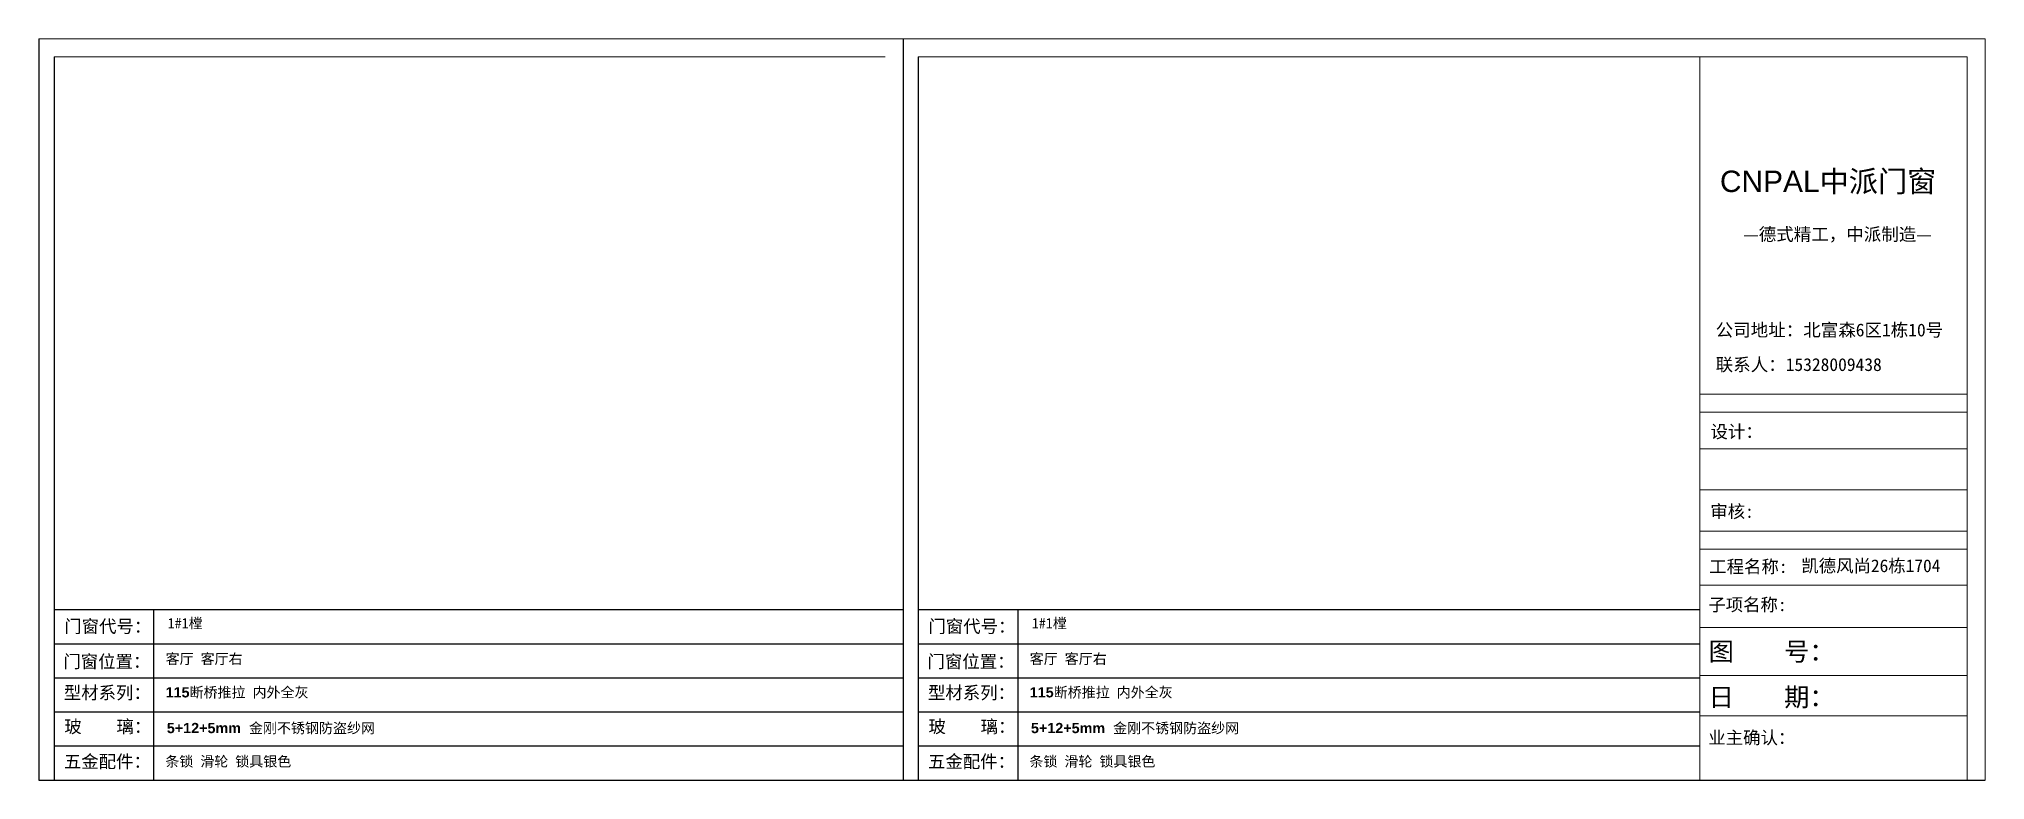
# Model space of a CAD drawing. Header units: inches. Extents: x -138455 to 599497, y -747149 to 13167.
# Drawn here: x 166869 to 188606, y -51894 to -43615 of the extents above; entities that cross this region are included whole.
import ezdxf

# ---------------------------------------------------------------- set-up
doc = ezdxf.new("R2010")
doc.units = ezdxf.units.IN
doc.header["$MEASUREMENT"] = 0
doc.layers.add('0 @ 1', color=7, linetype='Continuous')
doc.styles.add('Annotative', font='arialbd.ttf')
doc.styles.add('MtXpl_', font='')
doc.styles.get("Standard").update_dxf_attribs({"font": 'arial.ttf'})
doc.styles.get('MtXpl_').set_extended_font_data('SimSun')

msp = doc.modelspace()

# ---------------------------------------------------------------- texts
msp.add_text('CNPAL', height=238.94).set_placement((185644.3, -45324.8))
at = {"style": 'MtXpl_'}
for s, height, p in [('中派门窗', 238.94, (186757.3, -45324.8)), ('—德式精工，中派制造—', 143.363, (185903.2, -45868.8)), ('公司地址：北富森6区1栋10号', 143.363, (185596.8, -46937.5)), ('联系人：15328009438', 143.363, (185596.8, -47324.2)), ('设计：', 142.48, (185539.2, -48073.2)), ('审核:', 142.48, (185536.6, -48963.9)), ('工程名称:', 142.48, (185525, -49579.9)), ('凯德风尚26栋1704', 142.475, (186553.4, -49570.9)), ('子项名称:', 142.48, (185514.3, -50005.9)), ('门窗代号：', 142.48, (167152.4, -50247.8)), ('门窗代号：', 142.48, (176803.9, -50247.8)), ('图    号：', 206.44, (185518.5, -50560.5)), ('门窗位置：', 142.48, (167142.4, -50640.1)), ('门窗位置：', 142.48, (176793.9, -50640.1)), ('型材系列：', 142.48, (167147.6, -50988.8)), ('型材系列：', 142.48, (176799.1, -50988.8)), ('日    期：', 206.44, (185518.5, -51070.3)), ('玻    璃：', 142.48, (167153.2, -51366.8)), ('玻    璃：', 142.48, (176804.7, -51366.8)), ('业主确认：', 142.48, (185514.1, -51490.8)), ('五金配件：', 142.48, (167148, -51757.3)), ('五金配件：', 142.48, (176799.5, -51757.3))]:
    msp.add_text(s, height=height, dxfattribs=at).set_placement(p)
at = {"layer": '0 @ 1', "char_height": 114.67, "attachment_point": 1, "style": 'Annotative'}
for s, insert in [('{\\fSimSun|b1|i0|c134|p2;1#1樘}', (168307.5, -50083.7)), ('{\\fSimSun|b1|i0|c134|p2;1#1樘}', (177959.1, -50083.7)), ('{\\fSimSun|b1|i0|c134|p2;客厅 客厅右}', (168284.1, -50482)), ('{\\fSimSun|b1|i0|c134|p2;客厅 客厅右}', (177935.6, -50482)), ('115{\\fSimSun|b1|i0|c134|p2;断桥推拉 内外全灰 }', (168284.1, -50856)), ('115{\\fSimSun|b1|i0|c134|p2;断桥推拉 内外全灰 }', (177935.6, -50856)), ('5+12+5mm  {\\fSimSun|b1|i0|c134|p2;金刚不锈钢防盗纱网}', (168297.7, -51255.1)), ('5+12+5mm  {\\fSimSun|b1|i0|c134|p2;金刚不锈钢防盗纱网}', (177949.3, -51255.1)), ('{\\fSimSun|b1|i0|c134|p2;条锁 滑轮 锁具银色}', (168280.5, -51628.1)), ('{\\fSimSun|b1|i0|c134|p2;条锁 滑轮 锁具银色}', (177932, -51628.1))]:
    msp.add_mtext_dynamic_manual_height_columns(s, width=4396.385, gutter_width=903.5, heights=[0], dxfattribs=dict(at, insert=insert))

# ---------------------------------------------------------------- linework, layer by layer
at = {"lineweight": 5}
for p, q in [((166869.2, -43614.6), (176520.8, -43614.6)), ((176520.8, -43614.6), (188605.6, -43614.6)), ((188605.6, -43614.6), (188605.6, -51893.9)), ((167039, -43813.7), (176321.7, -43813.7)), ((176690.5, -43813.7), (188406.5, -43813.7)), ((185419.7, -43813.7), (185419.7, -51893.9)), ((188406.5, -43813.7), (188406.5, -51893.9)), ((185419.7, -47584.3), (188406.5, -47584.3)), ((185419.7, -47783.4), (188406.5, -47783.4)), ((185419.7, -48194.1), (188406.5, -48194.1)), ((185419.7, -48650.6), (188406.5, -48650.6)), ((185419.7, -49114.4), (188406.5, -49114.4)), ((185419.7, -49313.6), (188406.5, -49313.6)), ((185419.7, -49716.3), (188406.5, -49716.3)), ((185419.7, -50188.3), (188406.5, -50188.3)), ((185419.7, -50724.2), (188406.5, -50724.2)), ((185419.7, -51175.7), (188406.5, -51175.7))]:
    msp.add_line(p, q, dxfattribs=at)
for p, q in [((166869.2, -43614.6), (166869.2, -51893.9)), ((176520.8, -43614.6), (176520.8, -51893.9)), ((167039, -43813.7), (167039, -51893.9)), ((176690.5, -43813.7), (176690.5, -51893.9)), ((167039, -49990), (176520.8, -49990)), ((168150, -49990), (168150, -51893.9)), ((176690.5, -49990), (185419.7, -49990)), ((177801.5, -49990), (177801.5, -51893.9)), ((167039, -50370.8), (176520.8, -50370.8)), ((176690.5, -50370.8), (185419.7, -50370.8)), ((167039, -50751.6), (176520.8, -50751.6)), ((176690.5, -50751.6), (185419.7, -50751.6)), ((167039, -51132.3), (176520.8, -51132.3)), ((176690.5, -51132.3), (185419.7, -51132.3)), ((167039, -51513.1), (176520.8, -51513.1)), ((176690.5, -51513.1), (185419.7, -51513.1)), ((166869.2, -51893.9), (176520.8, -51893.9)), ((176520.8, -51893.9), (188605.6, -51893.9))]:
    msp.add_line(p, q)

msp.set_redraw_order([(e.dxf.handle, doc.entitydb.next_handle()) for e in msp.query("TEXT MTEXT ATTDEF DIMENSION ARC_DIMENSION")])  # texts and dimensions are drawn at this point

doc.saveas('drawing.dxf')
